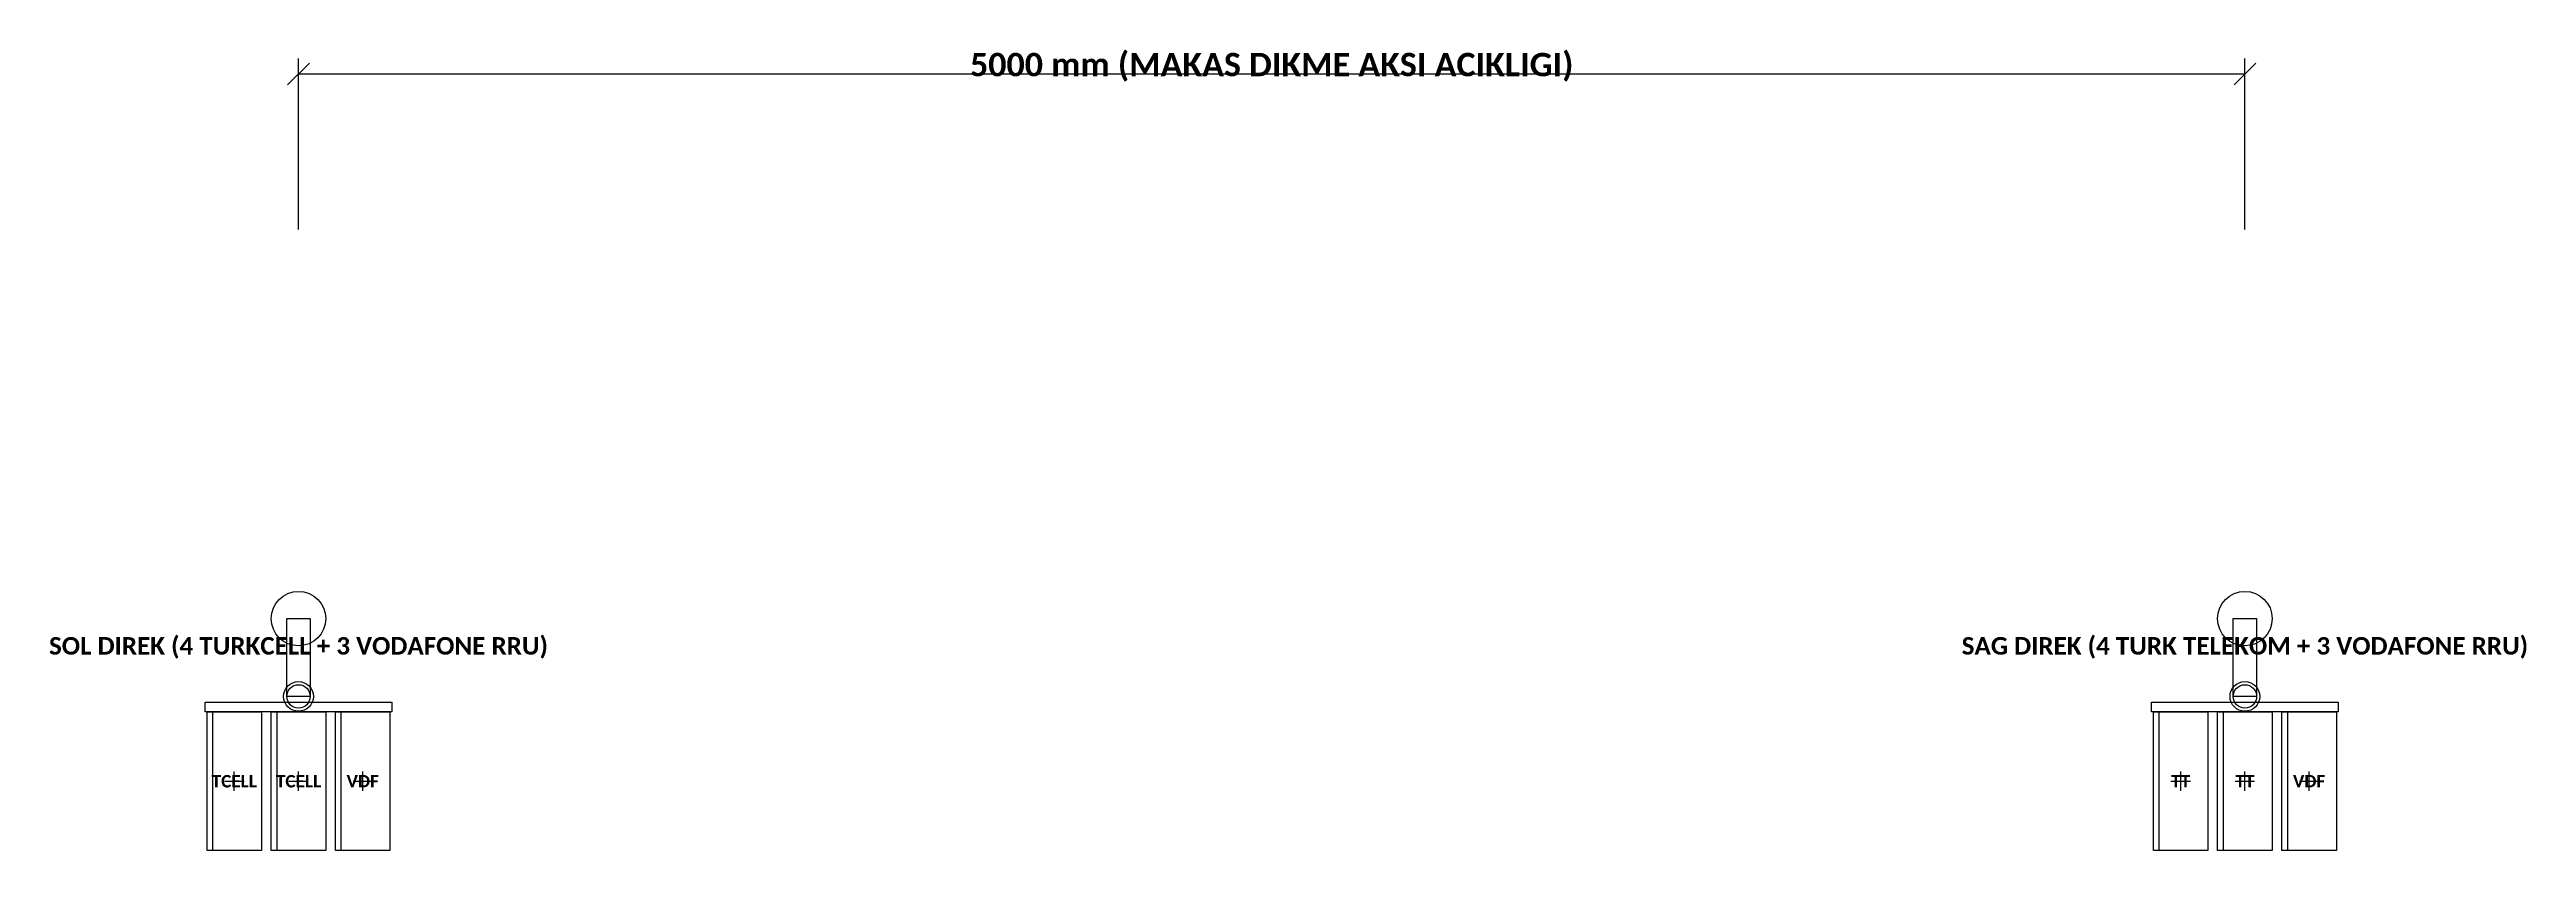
# Model space of a CAD drawing. Header units: metres. Extents: x -17.3 to 15, y -21.4 to 26.3.
# Drawn here: x -12.14 to -5.78, y 13.1 to 15.16 of the extents above; entities that cross this region are included whole.
import ezdxf
from ezdxf.enums import TextEntityAlignment as Align

# ---------------------------------------------------------------- set-up
doc = ezdxf.new("R2010")
doc.units = ezdxf.units.M
for name, color, linetype in [('CELIK_KIRIS_KOLON', 9, 'CONTINUOUS'), ('EKP_TURK_TELEKOM_RRU', 4, 'CONTINUOUS'), ('EKP_TURKCELL_RRU', 5, 'CONTINUOUS'), ('EKP_VODAFONE_RRU', 1, 'CONTINUOUS'), ('METIN_BILGI', 7, 'CONTINUOUS'), ('MONTAJ_BORULARI', 2, 'CONTINUOUS'), ('OLCULER', 1, 'CONTINUOUS')]:
    doc.layers.add(name, color=color, linetype=linetype)
doc.styles.get("Standard").update_dxf_attribs({"font": 'calibrib.ttf'})

msp = doc.modelspace()

# ---------------------------------------------------------------- texts
at = {"layer": 'EKP_TURK_TELEKOM_RRU'}
for p in [(-6.665, 13.282), (-6.5, 13.282)]:
    msp.add_text('TT', height=0.032, dxfattribs=at).set_placement(p, align=Align.MIDDLE_CENTER)
at = {"layer": 'EKP_TURKCELL_RRU'}
for p in [(-11.665, 13.282), (-11.5, 13.282)]:
    msp.add_text('TCELL', height=0.032, dxfattribs=at).set_placement(p, align=Align.MIDDLE_CENTER)
at = {"layer": 'EKP_VODAFONE_RRU'}
for p in [(-11.335, 13.282), (-6.335, 13.282)]:
    msp.add_text('VDF', height=0.032, dxfattribs=at).set_placement(p, align=Align.MIDDLE_CENTER)
at = {"layer": 'METIN_BILGI'}
for s, p in [('SOL DIREK (4 TURKCELL + 3 VODAFONE RRU)', (-11.5, 13.63)), ('SAG DIREK (4 TURK TELEKOM + 3 VODAFONE RRU)', (-6.5, 13.63))]:
    msp.add_text(s, height=0.045, dxfattribs=at).set_placement(p, align=Align.MIDDLE_CENTER)
at = {"layer": 'OLCULER'}
msp.add_text('5000 mm (MAKAS DIKME AKSI ACIKLIGI)', height=0.06, dxfattribs=at).set_placement((-9, 15.124), align=Align.MIDDLE_CENTER)

# ---------------------------------------------------------------- linework, layer by layer
at = {"layer": 'CELIK_KIRIS_KOLON'}
for centre in [(-11.5, 13.7), (-6.5, 13.7)]:
    msp.add_circle(centre, 0.07, dxfattribs=at)
at = {"layer": 'EKP_TURK_TELEKOM_RRU'}
for p, q in [((-6.72, 13.104), (-6.72, 13.46)), ((-6.555, 13.104), (-6.555, 13.46)), ((-6.665, 13.257), (-6.665, 13.307)), ((-6.5, 13.257), (-6.5, 13.307)), ((-6.69, 13.282), (-6.64, 13.282)), ((-6.525, 13.282), (-6.475, 13.282))]:
    msp.add_line(p, q, dxfattribs=at)
for points in [[(-6.735, 13.104), (-6.735, 13.46), (-6.595, 13.46), (-6.595, 13.104)], [(-6.57, 13.104), (-6.57, 13.46), (-6.43, 13.46), (-6.43, 13.104)]]:
    msp.add_lwpolyline(points, close=True, dxfattribs=at)
at = {"layer": 'EKP_TURKCELL_RRU'}
for p, q in [((-11.72, 13.104), (-11.72, 13.46)), ((-11.555, 13.104), (-11.555, 13.46)), ((-11.665, 13.257), (-11.665, 13.307)), ((-11.5, 13.257), (-11.5, 13.307)), ((-11.69, 13.282), (-11.64, 13.282)), ((-11.525, 13.282), (-11.475, 13.282))]:
    msp.add_line(p, q, dxfattribs=at)
for points in [[(-11.735, 13.104), (-11.735, 13.46), (-11.595, 13.46), (-11.595, 13.104)], [(-11.57, 13.104), (-11.57, 13.46), (-11.43, 13.46), (-11.43, 13.104)]]:
    msp.add_lwpolyline(points, close=True, dxfattribs=at)
at = {"layer": 'EKP_VODAFONE_RRU'}
for p, q in [((-11.39, 13.104), (-11.39, 13.46)), ((-6.39, 13.104), (-6.39, 13.46)), ((-11.335, 13.257), (-11.335, 13.307)), ((-6.335, 13.257), (-6.335, 13.307)), ((-11.36, 13.282), (-11.31, 13.282)), ((-6.36, 13.282), (-6.31, 13.282))]:
    msp.add_line(p, q, dxfattribs=at)
for points in [[(-11.405, 13.104), (-11.405, 13.46), (-11.265, 13.46), (-11.265, 13.104)], [(-6.405, 13.104), (-6.405, 13.46), (-6.265, 13.46), (-6.265, 13.104)]]:
    msp.add_lwpolyline(points, close=True, dxfattribs=at)
at = {"layer": 'MONTAJ_BORULARI'}
for points in [[(-11.53, 13.5), (-11.53, 13.7), (-11.47, 13.7), (-11.47, 13.5)], [(-6.53, 13.5), (-6.53, 13.7), (-6.47, 13.7), (-6.47, 13.5)], [(-11.74, 13.46), (-11.74, 13.485), (-11.26, 13.485), (-11.26, 13.46)], [(-6.74, 13.46), (-6.74, 13.485), (-6.26, 13.485), (-6.26, 13.46)]]:
    msp.add_lwpolyline(points, close=True, dxfattribs=at)
for centre, radius in [((-11.5, 13.5), 0.0382), ((-11.5, 13.5), 0.0301), ((-6.5, 13.5), 0.0382), ((-6.5, 13.5), 0.0301)]:
    msp.add_circle(centre, radius, dxfattribs=at)
at = {"layer": 'OLCULER'}
for p, q in [((-11.528, 15.072), (-11.472, 15.128)), ((-11.5, 14.7), (-11.5, 15.14)), ((-11.5, 15.1), (-6.5, 15.1)), ((-6.528, 15.072), (-6.472, 15.128)), ((-6.5, 14.7), (-6.5, 15.14))]:
    msp.add_line(p, q, dxfattribs=at)

msp.set_redraw_order([(e.dxf.handle, doc.entitydb.next_handle()) for e in msp.query("TEXT MTEXT ATTDEF DIMENSION ARC_DIMENSION")])  # texts and dimensions are drawn at this point

doc.saveas('drawing.dxf')
